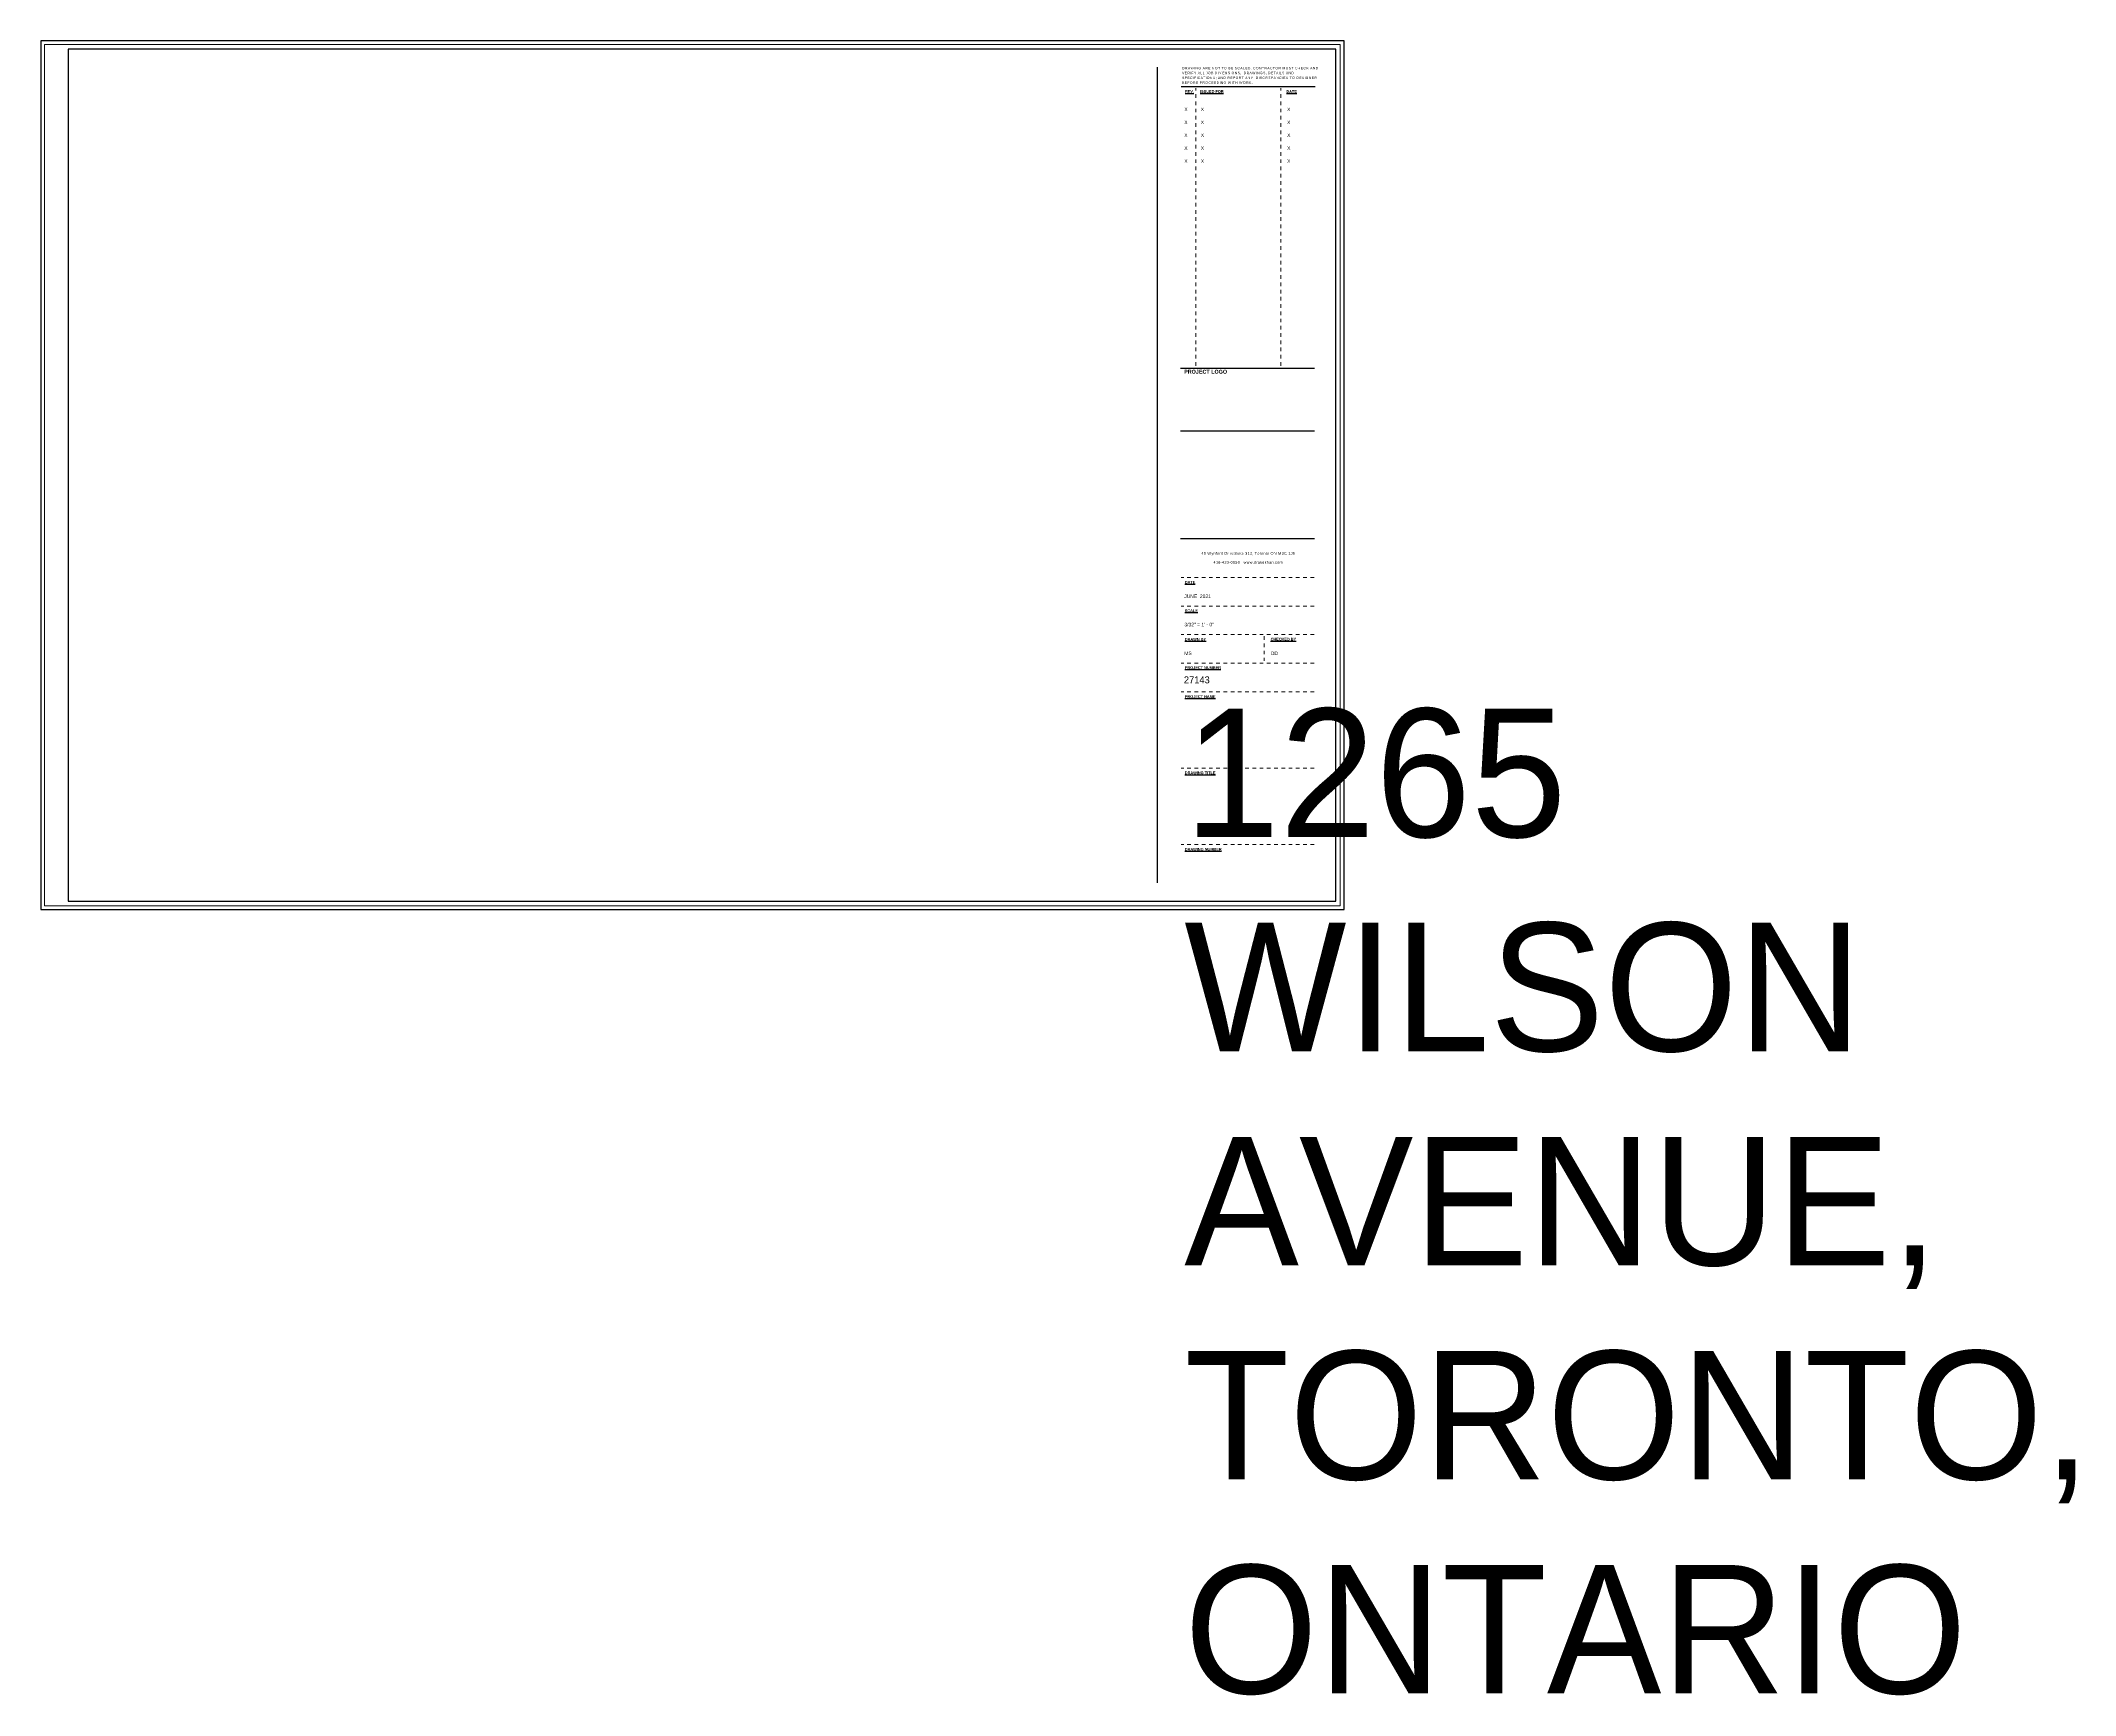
# Model space of a CAD drawing. Header units: inches. Extents: x 0 to 56.2, y -21.7 to 24.
import ezdxf
from ezdxf.enums import TextEntityAlignment as Align

# ---------------------------------------------------------------- set-up
doc = ezdxf.new("R2018")
doc.units = ezdxf.units.IN
doc.header["$LTSCALE"] = 0.3
doc.header["$MEASUREMENT"] = 0
doc.linetypes.add('HIDDEN', pattern=[0.375, 0.25, -0.125])
doc.layers.get('Defpoints').update_dxf_attribs({"color": 251})
doc.layers.add('I-8-Gray', color=8, linetype='Continuous', lineweight=9)
doc.styles.add('ROMAND', font='ARCHS.shx')
doc.styles.add('SM Titleblock', font='')
doc.styles.get('SM Titleblock').set_extended_font_data('Nexa Book')

# ---------------------------------------------------------------- blocks, each defined once
blk = doc.blocks.new('SM_Imperial_36x48_TTLBL')
at = {"color": 3}
blk.add_line((42.842, 0.743), (42.842, 23.273), dxfattribs=at)
at = {"color": 1}
for p, q in [((47.199, 22.724), (43.495, 22.724)), ((47.184, 14.945), (43.483, 14.945)), ((47.184, 13.217), (43.483, 13.217)), ((47.184, 10.238), (43.483, 10.238))]:
    blk.add_line(p, q, dxfattribs=at)
at = {"layer": 'Defpoints', "linetype": 'ByBlock'}
for points in [[(12, 0), (48, 0), (48, 24), (12, 24)], [(12.757, 0.234), (47.766, 0.234), (47.766, 23.766), (12.757, 23.766)]]:
    blk.add_lwpolyline(points, close=True, dxfattribs=at)
at = {"layer": 'I-8-Gray', "linetype": 'HIDDEN'}
for p, q in [((43.899, 15.022), (43.899, 22.691)), ((46.255, 15.022), (46.255, 22.691)), ((47.167, 9.17), (43.495, 9.17)), ((47.167, 8.383), (43.495, 8.383)), ((47.167, 7.596), (43.495, 7.596)), ((45.791, 7.552), (45.791, 6.869)), ((47.167, 6.809), (43.495, 6.809)), ((47.167, 6.014), (43.495, 6.014)), ((47.167, 3.904), (43.495, 3.904)), ((47.167, 1.795), (43.495, 1.795))]:
    blk.add_line(p, q, dxfattribs=at)
at = {"color": 1, "attachment_point": 1, "style": 'SM Titleblock'}
for s, insert, char_height, width in [('\\pxsm1.2,ql;{\\T1.2;DRAWING ARE NOT TO BE SCALED. CONTRACTOR MUST CHECK AND VERIFY ALL JOB DIMENSIONS,  DRAWINGS, DETAILS AND SPECIFICATIONS; AND REPORT ANY  DISCREPANCIES TO DESIGNER BEFORE PROCEEDING WITH WORK.}', (43.524, 23.276), 0.066929, 3.66791), ('\\pxql;{\\fNexa Book|b1|i0|c0|p2;\\H0.97069x;\\LREV\\H1.0302x;.}', (43.607, 22.638), 0.07706, 2.61339), ('\\pxql;{\\fNexa Book|b1|i0|c0|p2;\\LISSUED FOR}', (44.02, 22.635), 0.07706, 2.61339), ('\\pxql;{\\fNexa Book|b1|i0|c0|p2;\\LDATE}', (46.403, 22.635), 0.07706, 2.61339), ('\\pxsm2,qc;{\\T1.15;40 Wynford DriveSuite 312, Toronto ON M3C 1J5\\P416-433-0050^I  www.drakekhan.com}', (43.554, 9.876), 0.07402, 3.597), ('\\pxql;{\\fNexa Book|b1|i0|c0|p2;\\LDATE}', (43.599, 9.08), 0.07706, 2.61339), ('\\pxql;{\\fNexa Book|b1|i0|c0|p2;\\LSCALE}', (43.597, 8.295), 0.07706, 2.61339), ('\\pxql;{\\fNexa Book|b1|i0|c0|p2;\\LDRAWN BY}', (43.599, 7.507), 0.07706, 2.61339), ('\\pxql;{\\fNexa Book|b1|i0|c0|p2;\\LCHECKED BY}', (45.969, 7.508), 0.07706, 2.61339), ('\\pxql;{\\fNexa Book|b1|i0|c0|p2;\\LPROJECT NUMBER}', (43.598, 6.722), 0.07706, 2.61339), ('\\pxql;{\\fNexa Book|b1|i0|c0|p2;\\LPROJECT NAME}', (43.599, 5.923), 0.07706, 2.61339), ('\\pxql;{\\fNexa Book|b1|i0|c0|p2;\\LDRAWING TITLE}', (43.599, 3.817), 0.07706, 2.61339), ('\\pxql;{\\fNexa Book|b1|i0|c0|p2;\\LDRAWING NUMBER}', (43.599, 1.706), 0.07706, 2.61339)]:
    blk.add_mtext(s, dxfattribs=dict(at, insert=insert, char_height=char_height, width=width))
at = {"color": 2, "style": 'SM Titleblock'}
for tag, p in [('REV', (43.586, 22.218)), ('REV', (43.586, 21.957)), ('DESCRIPTION', (44.042, 22.218)), ('DESCRIPTION', (44.042, 21.957)), ('REV_DATE', (46.426, 22.218)), ('REV_DATE', (46.426, 21.957)), ('REV', (43.586, 21.697)), ('REV', (43.586, 21.436)), ('DESCRIPTION', (44.042, 21.697)), ('DESCRIPTION', (44.042, 21.436)), ('REV_DATE', (46.426, 21.697)), ('REV_DATE', (46.426, 21.436)), ('REV', (43.586, 21.176)), ('DESCRIPTION', (44.042, 21.176)), ('REV_DATE', (46.426, 21.176))]:
    blk.add_attdef(tag, p, '', height=0.0945, dxfattribs=at)
at = {"color": 1, "style": 'SM Titleblock'}
for tag, p, height in [('DATE', (43.585, 8.606), 0.0984), ('SCALE', (43.588, 7.825), 0.0984), ('DRAWNBY', (43.585, 7.03), 0.0984), ('CHECKEDBY', (45.975, 7.029), 0.0984), ('PROJNO', (43.572, 6.25), 0.192)]:
    blk.add_attdef(tag, p, '', height=height, dxfattribs=at)
at = {"color": 1, "lineweight": 30, "flags": 104}
for tag, height, p in [('PROJNAME', 0.145, (43.578, 5.636)), ('ADDRESS', 0.147, (43.595, 4.979)), ('TTL1', 0.145, (43.595, 3.463))]:
    blk.add_attdef(tag, text='', height=height, dxfattribs=at).set_placement(p, align=Align.TOP_LEFT)
at = {"color": 4, "style": 'SM Titleblock', "width": 0.8}
blk.add_attdef('####', text='', height=0.447, dxfattribs=at).set_placement((43.609, 0.98), align=Align.MIDDLE_LEFT)
at = {"layer": 'Defpoints', "color": 250, "insert": (43.58, 14.912), "char_height": 0.10816, "width": 3.66791, "attachment_point": 1, "style": 'SM Titleblock'}
blk.add_mtext('\\pxql;{\\fNexa Book|b1|i0|c0|p2;PROJECT LOGO}', dxfattribs=at)

msp = doc.modelspace()

# ---------------------------------------------------------------- linework, layer by layer
at = {"layer": 'I-8-Gray', "color": 4}
for points in [[(0, 24), (36, 24), (36, 0), (0, 0)], [(0.107, 23.893), (35.893, 23.893), (35.893, 0.107), (0.107, 0.107)]]:
    msp.add_lwpolyline(points, close=True, dxfattribs=at)

# ---------------------------------------------------------------- block references
ref = msp.add_blockref('SM_Imperial_36x48_TTLBL', (-12, 0))
ref.add_attrib('DESCRIPTION', 'X', (32.042, 20.628), dxfattribs={"color": 2, "height": 0.0945, "style": 'SM Titleblock'})
ref.add_attrib('DESCRIPTION', 'X', (32.042, 20.985), dxfattribs={"color": 2, "height": 0.0945, "style": 'SM Titleblock'})
ref.add_attrib('DESCRIPTION', 'X', (32.042, 21.342), dxfattribs={"color": 2, "height": 0.0945, "style": 'SM Titleblock'})
ref.add_attrib('REV_DATE', 'X', (34.426, 20.628), dxfattribs={"color": 2, "height": 0.0945, "style": 'SM Titleblock'})
ref.add_attrib('REV', 'X', (31.586, 20.628), dxfattribs={"color": 2, "height": 0.0945, "style": 'SM Titleblock'})
ref.add_attrib('REV_DATE', 'X', (34.426, 20.985), dxfattribs={"color": 2, "height": 0.0945, "style": 'SM Titleblock'})
ref.add_attrib('REV', 'X', (31.586, 20.985), dxfattribs={"color": 2, "height": 0.0945, "style": 'SM Titleblock'})
ref.add_attrib('REV_DATE', 'X', (34.426, 21.342), dxfattribs={"color": 2, "height": 0.0945, "style": 'SM Titleblock'})
ref.add_attrib('REV', 'X', (31.586, 21.342), dxfattribs={"color": 2, "height": 0.0945, "style": 'SM Titleblock'})
ref.add_attrib('DESCRIPTION', 'X', (32.042, 21.699), dxfattribs={"color": 2, "height": 0.0945, "style": 'SM Titleblock'})
ref.add_attrib('REV_DATE', 'X', (34.426, 21.699), dxfattribs={"color": 2, "height": 0.0945, "style": 'SM Titleblock'})
ref.add_attrib('REV', 'X', (31.586, 21.699), dxfattribs={"color": 2, "height": 0.0945, "style": 'SM Titleblock'})
ref.add_attrib('CHECKEDBY', 'DD', (33.975, 7.029), dxfattribs={"color": 1, "height": 0.0984, "style": 'SM Titleblock'})
ref.add_attrib('DESCRIPTION', 'X', (32.042, 22.057), dxfattribs={"color": 2, "height": 0.0945, "style": 'SM Titleblock'})
ref.add_attrib('REV_DATE', 'X', (34.426, 22.057), dxfattribs={"color": 2, "height": 0.0945, "style": 'SM Titleblock'})
ref.add_attrib('REV', 'X', (31.586, 22.057), dxfattribs={"color": 2, "height": 0.0945, "style": 'SM Titleblock'})
ref.add_attrib('DRAWNBY', 'MS', (31.585, 7.03), dxfattribs={"color": 1, "height": 0.0984, "style": 'SM Titleblock'})
ref.add_attrib('SCALE', '3/32" = 1\' - 0"', (31.588, 7.825), dxfattribs={"color": 1, "height": 0.09843, "style": 'SM Titleblock'})
ref.add_attrib('DATE', 'JUNE  2021', (31.585, 8.606), dxfattribs={"color": 1, "height": 0.0984, "style": 'SM Titleblock'})
ref.add_attrib('PROJNO', '27143', (31.572, 6.25), dxfattribs={"color": 1, "height": 0.1925, "style": 'SM Titleblock'})
lines = msp.add_mtext('1265 WILSON AVENUE,\\PTORONTO,\\PONTARIO', dxfattribs={"color": 1, "insert": (31.585, 5.552), "char_height": 3.54736, "width": 1.21369, "attachment_point": 1})
ref.add_attrib('ADDRESS', '', (31.585, 5.552), dxfattribs={"flags": 104}).embed_mtext(lines)

doc.saveas('drawing.dxf')
